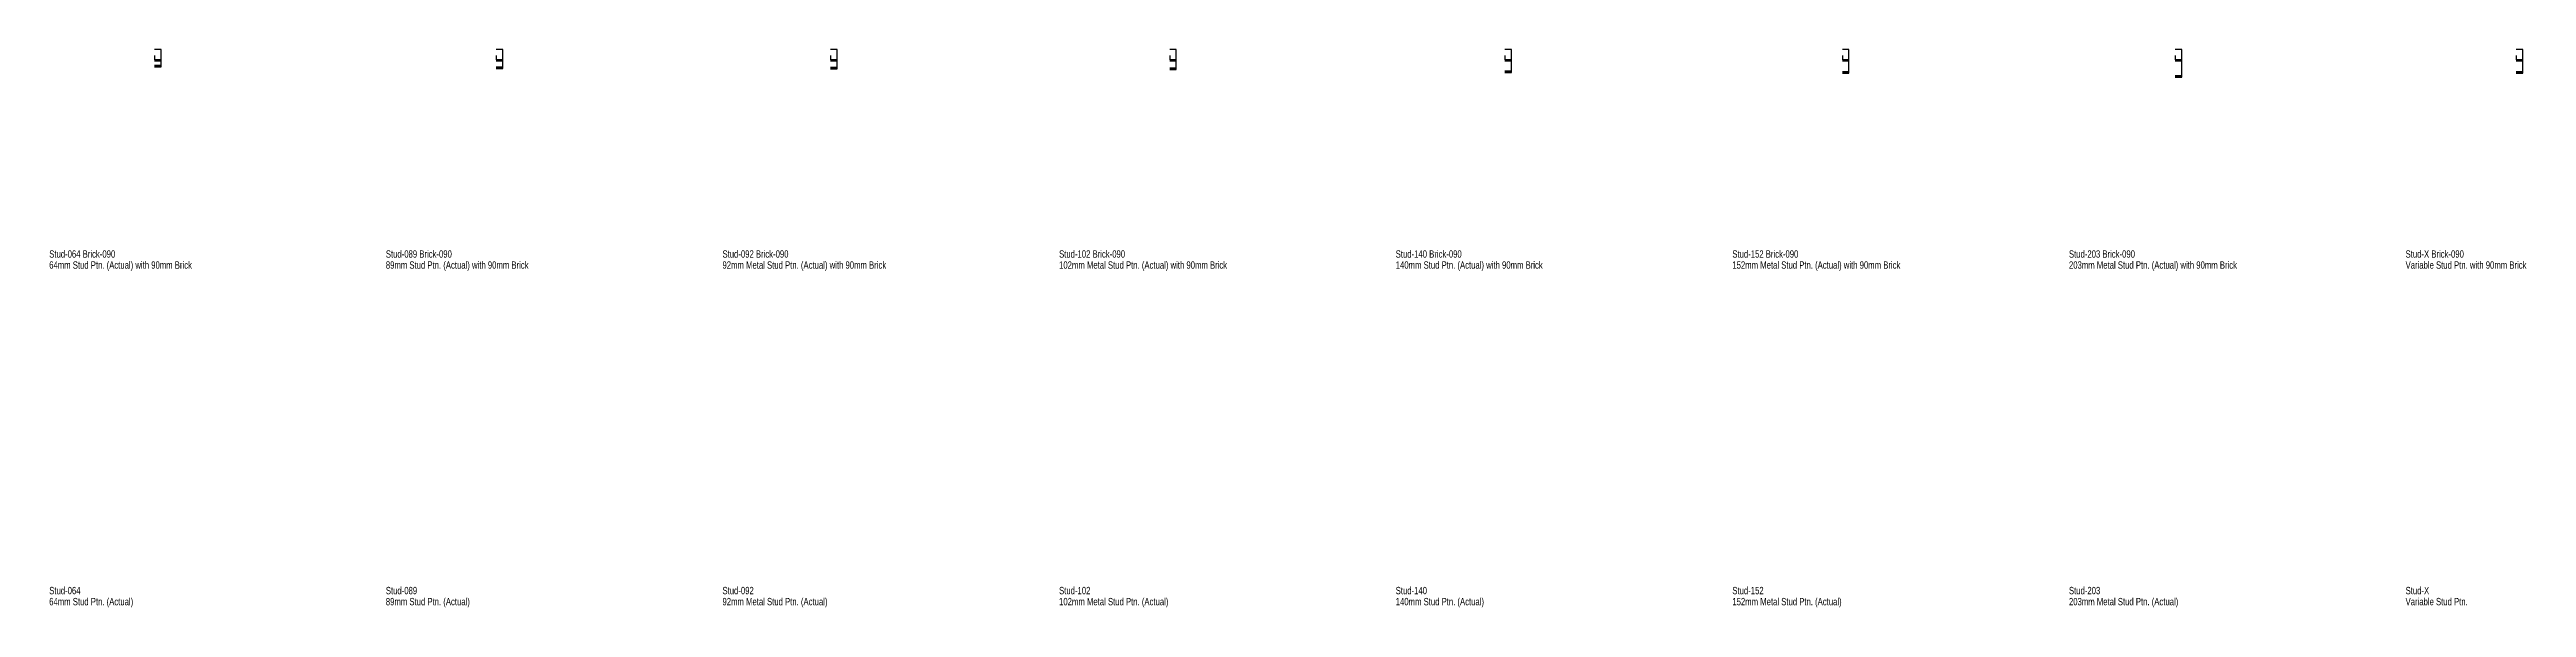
# Model space of a CAD drawing. Header units: millimetres. Extents: x -12127 to 41065, y -9187 to 28810.
# Drawn here: x -12127 to 21515, y -9187 to -1608 of the extents above; entities that cross this region are included whole.
import ezdxf

# ---------------------------------------------------------------- set-up
doc = ezdxf.new("R2010")
doc.units = ezdxf.units.MM
doc.header["$LTSCALE"] = 0.5
doc.linetypes.add('HIDDEN', pattern=[0.375, 0.25, -0.125])
doc.layers.add('X-WallDescriptions', color=5, linetype='HIDDEN')
doc.layers.add('X-WallEndcapPolylines', color=6, linetype='Continuous')
doc.styles.add('Title', font='arial.ttf', dxfattribs={"width": 0.75})

msp = doc.modelspace()

# ---------------------------------------------------------------- texts
at = {"layer": 'X-WallDescriptions', "style": 'Title', "width": 0.75}
for s, p in [('Stud-064 Brick-090', (-12131, -4435)), ('Stud-089 Brick-090', (-7559, -4435)), ('Stud-092 Brick-090', (-2987, -4435)), ('Stud-102 Brick-090', (1585, -4435)), ('Stud-140 Brick-090', (6157, -4435)), ('Stud-152 Brick-090', (10729, -4435)), ('Stud-203 Brick-090', (15301, -4435)), ('Stud-X Brick-090', (19873, -4435)), ('64mm Stud Ptn. (Actual) with 90mm Brick', (-12131, -4585)), ('89mm Stud Ptn. (Actual) with 90mm Brick', (-7559, -4585)), ('92mm Metal Stud Ptn. (Actual) with 90mm Brick', (-2987, -4585)), ('102mm Metal Stud Ptn. (Actual) with 90mm Brick', (1585, -4585)), ('140mm Stud Ptn. (Actual) with 90mm Brick', (6157, -4585)), ('152mm Metal Stud Ptn. (Actual) with 90mm Brick', (10729, -4585)), ('203mm Metal Stud Ptn. (Actual) with 90mm Brick', (15301, -4585)), ('Variable Stud Ptn. with 90mm Brick', (19873, -4585)), ('Stud-064', (-12131, -9007)), ('64mm Stud Ptn. (Actual)', (-12131, -9157)), ('Stud-089', (-7559, -9007)), ('89mm Stud Ptn. (Actual)', (-7559, -9157)), ('Stud-092', (-2987, -9007)), ('92mm Metal Stud Ptn. (Actual)', (-2987, -9157)), ('Stud-102', (1585, -9007)), ('102mm Metal Stud Ptn. (Actual)', (1585, -9157)), ('Stud-140', (6157, -9007)), ('140mm Stud Ptn. (Actual)', (6157, -9157)), ('Stud-152', (10729, -9007)), ('152mm Metal Stud Ptn. (Actual)', (10729, -9157)), ('Stud-203', (15301, -9007)), ('203mm Metal Stud Ptn. (Actual)', (15301, -9157)), ('Variable Stud Ptn.', (19873, -9157)), ('Stud-X', (19873, -9007))]:
    msp.add_text(s, height=100, dxfattribs=at).set_placement(p)

# ---------------------------------------------------------------- linework, layer by layer
at = {"layer": 'X-WallEndcapPolylines', "elevation": 1400}
for points in [[(-10700, -1691), (-10700, -1748), (-10610, -1748), (-10610, -1608), (-10700, -1608)], [(-6061, -1691), (-6061, -1748), (-5971, -1748), (-5971, -1608), (-6061, -1608)], [(-1519, -1691), (-1519, -1748), (-1429, -1748), (-1429, -1608), (-1519, -1608)], [(3087, -1691), (3087, -1748), (3177, -1748), (3177, -1608), (3087, -1608)], [(7638, -1691), (7638, -1748), (7728, -1748), (7728, -1608), (7638, -1608)], [(12223, -1691), (12223, -1748), (12313, -1748), (12313, -1608), (12223, -1608)], [(16742, -1691), (16742, -1748), (16832, -1748), (16832, -1608), (16742, -1608)], [(-10700, -1760), (-10610, -1760), (-10610, -1748), (-10700, -1748)], [(-10700, -1824), (-10610, -1824), (-10610, -1760), (-10700, -1760)], [(-10700, -1842), (-10610, -1842), (-10610, -1824), (-10700, -1824)], [(-6061, -1760), (-5971, -1760), (-5971, -1748), (-6061, -1748)], [(-6061, -1849), (-5971, -1849), (-5971, -1760), (-6061, -1760)], [(-6061, -1867), (-5971, -1867), (-5971, -1849), (-6061, -1849)], [(-1519, -1760), (-1429, -1760), (-1429, -1748), (-1519, -1748)], [(-1519, -1852), (-1429, -1852), (-1429, -1760), (-1519, -1760)], [(-1519, -1870), (-1429, -1870), (-1429, -1852), (-1519, -1852)], [(3087, -1760), (3177, -1760), (3177, -1748), (3087, -1748)], [(3087, -1862), (3177, -1862), (3177, -1760), (3087, -1760)], [(3087, -1880), (3177, -1880), (3177, -1862), (3087, -1862)], [(7638, -1760), (7728, -1760), (7728, -1748), (7638, -1748)], [(7638, -1900), (7728, -1900), (7728, -1760), (7638, -1760)], [(7638, -1918), (7728, -1918), (7728, -1900), (7638, -1900)], [(12223, -1760), (12313, -1760), (12313, -1748), (12223, -1748)], [(12223, -1912), (12313, -1912), (12313, -1760), (12223, -1760)], [(12223, -1930), (12313, -1930), (12313, -1912), (12223, -1912)], [(16742, -1760), (16832, -1760), (16832, -1748), (16742, -1748)], [(16742, -1963), (16832, -1963), (16832, -1760), (16742, -1760)], [(16742, -1981), (16832, -1981), (16832, -1963), (16742, -1963)]]:
    msp.add_lwpolyline(points, dxfattribs=at)
at = {"layer": 'X-WallEndcapPolylines'}
for points in [[(21376, -1691), (21376, -1748), (21466, -1748), (21466, -1608), (21376, -1608)], [(21376, -1760), (21466, -1760), (21466, -1748), (21376, -1748)], [(21376, -1912), (21466, -1912), (21466, -1760), (21376, -1760)], [(21376, -1930), (21466, -1930), (21466, -1912), (21376, -1912)]]:
    msp.add_lwpolyline(points, dxfattribs=at)

msp.set_redraw_order([(e.dxf.handle, doc.entitydb.next_handle()) for e in msp.query("TEXT MTEXT ATTDEF DIMENSION ARC_DIMENSION")])  # texts and dimensions are drawn at this point

doc.saveas('drawing.dxf')
